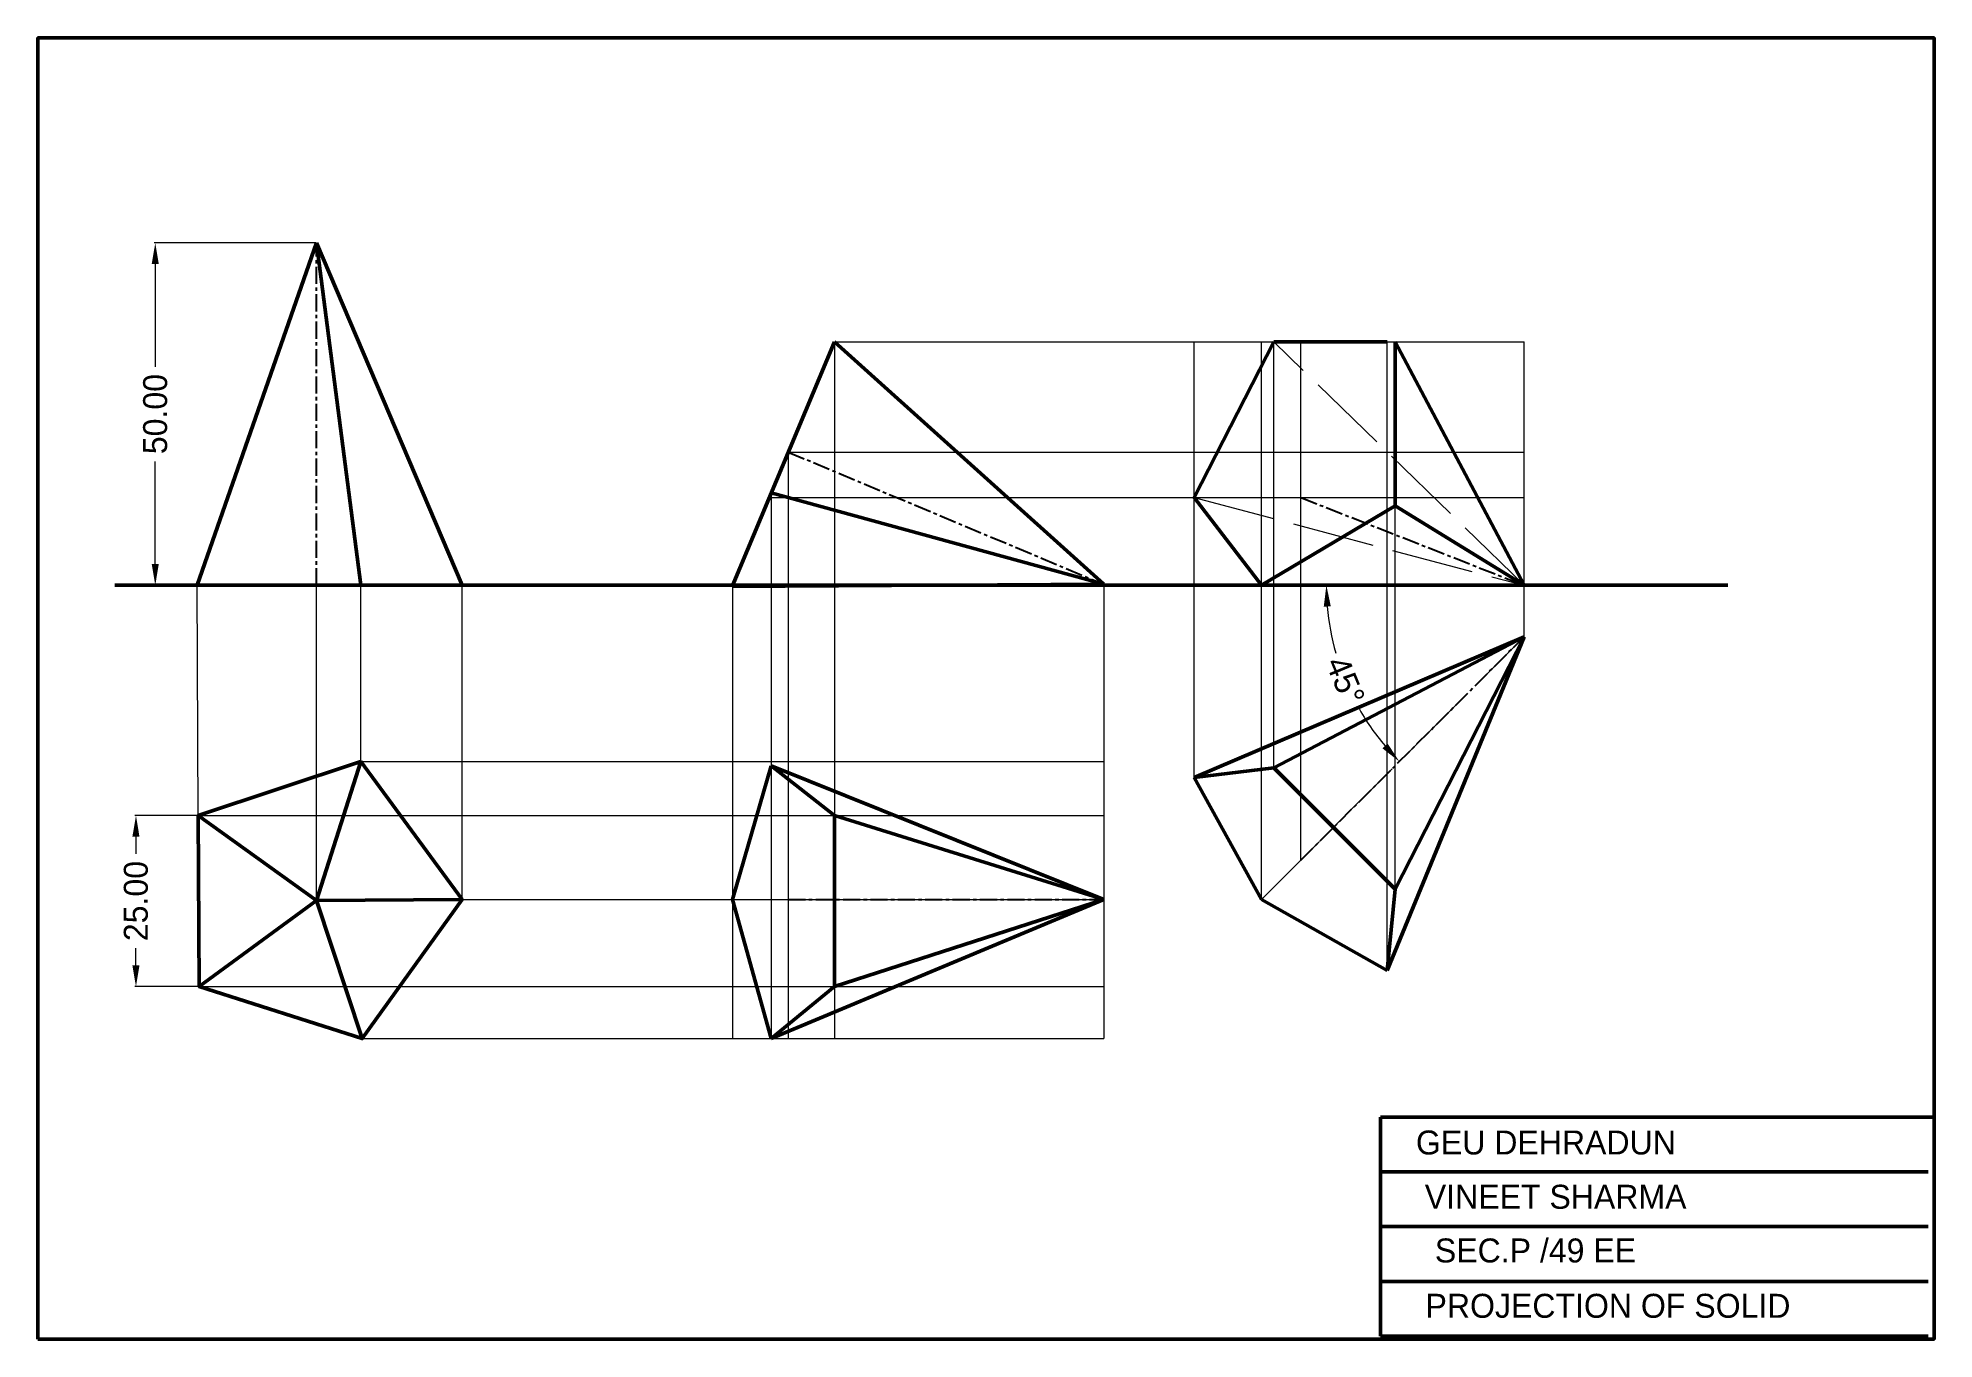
# Model space of a CAD drawing. Header units: millimetres. Extents: x 32 to 3196, y 55 to 542.
# Drawn here: x 377.2 to 654.2, y 325.6 to 515.6 of the extents above; entities that cross this region are included whole.
import ezdxf

# ---------------------------------------------------------------- set-up
doc = ezdxf.new("R2010")
doc.units = ezdxf.units.MM
doc.header["$MEASUREMENT"] = 0
doc.linetypes.add('ACAD_ISO02W100', pattern=[15, 12, -3])
doc.linetypes.add('CENTERX2', pattern=[4, 2.5, -0.5, 0.5, -0.5])
for name, color, linetype, lineweight in [('Layer1', 7, 'Continuous', 50), ('Layer2', 150, 'Continuous', 13), ('Layer4', 1, 'ACAD_ISO02W100', 13)]:
    doc.layers.add(name, color=color, linetype=linetype, lineweight=lineweight)
doc.layers.add('Layer3', color=7, linetype='CENTERX2')
doc.styles.get("Standard").update_dxf_attribs({"font": 'comicbd.ttf', "height": 3.5})
doc.dimstyles.get("Standard").update_dxf_attribs({"dimtxt": 3.5, "dimasz": 3.1, "dimexe": 0.18, "dimexo": 0.0625, "dimgap": 0.09, "dimtad": 0, "dimtoh": 1, "dimzin": 0, "dimdsep": 46, "dimtxsty": 'Standard', "dimcen": 0.09, "dimclrd": 4, "dimclre": 4, "dimclrt": 4, "dimadec": 0, "dimazin": 0, "dimtfac": 1, "dimtofl": 0, "dimtmove": 0, "dimatfit": 3, "dimfxl": 1, "dimtolj": 1, "dimtzin": 0, "dimlwd": 13, "dimlwe": 13, "dimarcsym": 0})

msp = doc.modelspace()

# ---------------------------------------------------------------- texts
at = {"layer": 'Layer1', "char_height": 3.5, "attachment_point": 1}
for s, width, insert in [('GEU DEHRADUN', 74.81625, (578.526, 356.01)), ('VINEET SHARMA ', 73.52032, (579.822, 348.085)), ('SEC.P /49 EE', 76.11219, (581.292, 340.244)), ('PROJECTION OF SOLID ', 80, (579.926, 332.163))]:
    msp.add_mtext_dynamic_manual_height_columns(s, width=width, gutter_width=17.5, heights=[0], dxfattribs=dict(at, insert=insert))

# ---------------------------------------------------------------- blocks, each defined once
blk = doc.blocks.new('*D5')
at = {"layer": 'Defpoints', "color": 0, "transparency": 16777216}
for p in [(394.36, 485.63), (417.91, 485.63), (417.91, 435.63)]:
    blk.add_point(p, dxfattribs=at)
at = {"layer": 'Layer4', "color": 4, "linetype": 'Continuous', "lineweight": 13, "transparency": 16777216}
for p, q in [((417.85, 485.63), (394.18, 485.63)), ((394.36, 482.53), (394.36, 467.55)), ((394.36, 438.73), (394.36, 453.7)), ((417.85, 435.63), (394.18, 435.63))]:
    blk.add_line(p, q, dxfattribs=at)
at = {"layer": 'Layer4', "color": 4, "transparency": 16777216}
for points in [[(393.84, 482.53), (394.87, 482.53), (394.36, 485.63)], [(393.84, 438.73), (394.87, 438.73), (394.36, 435.63)]]:
    blk.add_solid(points, dxfattribs=at)
at = {"layer": 'Layer4', "color": 4, "transparency": 16777216, "insert": (394.36, 460.63), "char_height": 3.5, "attachment_point": 5, "rotation": 90}
blk.add_mtext('\\A1;50.00', dxfattribs=at)
blk = doc.blocks.new('*D6')
at = {"layer": 'Defpoints', "color": 0, "transparency": 16777216}
for p in [(391.54, 402.02), (400.64, 402.02), (400.78, 377.02)]:
    blk.add_point(p, dxfattribs=at)
at = {"layer": 'Layer4', "color": 4, "linetype": 'Continuous', "lineweight": 13, "transparency": 16777216}
for p, q in [((400.58, 402.02), (391.36, 402.02)), ((391.54, 398.92), (391.54, 396.39)), ((391.54, 380.12), (391.54, 382.64)), ((400.72, 377.02), (391.36, 377.02))]:
    blk.add_line(p, q, dxfattribs=at)
at = {"layer": 'Layer4', "color": 4, "transparency": 16777216}
for points in [[(391.02, 398.92), (392.05, 398.92), (391.54, 402.02)], [(391.02, 380.12), (392.05, 380.12), (391.54, 377.02)]]:
    blk.add_solid(points, dxfattribs=at)
at = {"layer": 'Layer4', "color": 4, "transparency": 16777216, "insert": (391.54, 389.52), "char_height": 3.5, "attachment_point": 5, "rotation": 90}
blk.add_mtext('\\A1;25.00', dxfattribs=at)
blk = doc.blocks.new('*D7')
at = {"layer": 'Defpoints', "color": 0, "transparency": 16777216}
for p in [(388.44, 435.63), (624.1, 435.63), (594.32, 428.1), (566.68, 426.21), (555.95, 389.73)]:
    blk.add_point(p, dxfattribs=at)
at = {"layer": 'Layer4', "color": 4, "linetype": 'Continuous', "lineweight": 13, "transparency": 16777216}
for start, end in [(184.8804, 195.8398), (209.1602, 220.1196)]:
    blk.add_arc((601.84, 435.63), 36.4, start, end, dxfattribs=at)
at = {"layer": 'Layer4', "color": 4, "transparency": 16777216}
for points in [[(565.06, 432.51), (566.09, 432.55), (565.44, 435.63)], [(574.39, 412.52), (573.63, 411.82), (576.1, 409.89)]]:
    blk.add_solid(points, dxfattribs=at)
at = {"layer": 'Layer4', "color": 4, "transparency": 16777216, "insert": (568.21, 421.7), "char_height": 3.5, "attachment_point": 5, "rotation": 292.5}
blk.add_mtext('\\A1;45°', dxfattribs=at)

# ---------------------------------------------------------------- dimensions: what is measured, and where the dimension line sits
at = {"layer": 'Layer4'}
for base, p1, p2, picture, middle in [((394.356, 485.628), (417.915, 435.628), (417.915, 485.628), '*D5', (394.356, 460.628)), ((391.538, 402.016), (400.78, 377.017), (400.641, 402.016), '*D6', (391.538, 389.516))]:
    dim = msp.add_linear_dim(base=base, p1=p1, p2=p2, angle=90, dimstyle='Standard', dxfattribs=at)
    dim.commit()
    dim.dimension.update_dxf_attribs({"geometry": picture, "text_midpoint": middle})
dim = msp.add_angular_dim_2l(base=(566.68, 426.205), line1=((388.442, 435.628), (624.101, 435.628)), line2=((555.946, 389.729), (594.318, 428.102)), dimstyle='Standard', dxfattribs=at)
dim.commit()
dim.dimension.update_dxf_attribs({"geometry": '*D7', "text_midpoint": (568.211, 421.696)})

# ---------------------------------------------------------------- linework, layer by layer
at = {"layer": 'Layer1'}
for p, q in [((400.456, 435.628), (417.915, 485.628)), ((417.915, 485.628), (439.181, 435.628)), ((417.915, 485.628), (424.375, 435.628)), ((493.579, 471.188), (478.62, 435.468)), ((493.579, 471.188), (532.953, 435.769)), ((546.123, 448.44), (557.788, 471.188)), ((557.788, 471.188), (574.302, 471.188)), ((575.466, 471.188), (594.318, 435.628)), ((575.466, 471.188), (575.466, 447.211)), ((532.953, 435.769), (484.339, 449.125)), ((555.946, 435.628), (546.123, 448.44)), ((575.466, 447.211), (555.946, 435.628)), ((575.466, 447.211), (594.318, 435.628)), ((388.442, 435.628), (624.101, 435.628)), ((400.456, 435.628), (439.181, 435.628)), ((532.953, 435.769), (478.62, 435.468)), ((546.123, 407.547), (594.318, 428.102)), ((557.788, 408.948), (594.318, 428.102)), ((594.318, 428.102), (574.302, 379.367)), ((594.318, 428.102), (575.466, 391.271)), ((417.915, 389.612), (424.375, 409.873)), ((478.686, 389.729), (484.339, 409.274)), ((484.339, 409.274), (493.579, 402.016)), ((484.339, 409.274), (532.953, 389.729)), ((546.123, 407.547), (557.788, 408.948)), ((555.946, 389.729), (546.123, 407.547)), ((557.788, 408.948), (575.466, 391.271)), ((400.641, 402.016), (417.915, 389.612)), ((493.579, 402.016), (493.579, 377.017)), ((493.579, 402.016), (532.953, 389.729)), ((575.466, 391.271), (574.302, 379.367)), ((400.78, 377.017), (417.915, 389.612)), ((417.915, 389.612), (439.181, 389.729)), ((417.915, 389.612), (424.598, 369.423)), ((484.339, 369.423), (478.686, 389.729)), ((532.953, 389.729), (484.339, 369.423)), ((532.953, 389.729), (493.579, 377.017)), ((574.302, 379.367), (555.946, 389.729)), ((493.579, 377.017), (484.339, 369.423)), ((573.342, 349.981), (573.342, 357.981)), ((573.342, 357.981), (654.217, 357.981)), ((573.342, 349.981), (653.342, 349.981)), ((573.342, 349.981), (573.342, 325.981)), ((573.342, 341.981), (653.342, 341.981)), ((573.342, 333.981), (653.342, 333.981)), ((573.342, 325.981), (653.342, 325.981))]:
    msp.add_line(p, q, dxfattribs=at)
for points in [[(377.217, 325.557), (654.217, 325.557), (654.217, 515.557), (377.217, 515.557)], [(439.181, 389.729), (424.375, 409.873), (400.641, 402.016), (400.78, 377.017), (424.598, 369.423)]]:
    msp.add_lwpolyline(points, close=True, dxfattribs=at)
at = {"layer": 'Layer2'}
for p, q in [((493.579, 471.188), (493.579, 369.423)), ((493.579, 471.188), (594.318, 471.188)), ((546.123, 407.547), (546.123, 471.188)), ((555.946, 389.729), (555.946, 471.188)), ((557.788, 408.948), (557.788, 471.188)), ((561.707, 395.491), (561.707, 471.188)), ((574.302, 379.367), (574.302, 471.188)), ((575.466, 391.271), (575.466, 471.188)), ((594.318, 428.102), (594.318, 471.188)), ((486.834, 455.084), (486.834, 369.423)), ((486.834, 455.084), (594.318, 455.084)), ((484.339, 449.125), (484.339, 369.423)), ((484.339, 448.44), (594.318, 448.44)), ((400.641, 402.016), (400.456, 435.628)), ((417.915, 389.612), (417.915, 435.628)), ((424.375, 409.873), (424.375, 435.628)), ((439.181, 389.729), (439.181, 435.628)), ((478.686, 435.628), (478.686, 369.423)), ((532.953, 435.769), (532.953, 369.423)), ((424.375, 409.873), (532.953, 409.873)), ((400.641, 402.016), (532.953, 402.016)), ((439.181, 389.729), (532.953, 389.729)), ((400.78, 377.017), (532.953, 377.017)), ((424.598, 369.423), (532.953, 369.423))]:
    msp.add_line(p, q, dxfattribs=at)
at = {"layer": 'Layer3'}
for p, q in [((417.915, 435.628), (417.915, 485.628)), ((486.834, 455.084), (532.953, 435.769)), ((561.707, 448.44), (594.318, 435.628)), ((561.707, 395.491), (594.318, 428.102)), ((486.834, 389.729), (532.953, 389.729))]:
    msp.add_line(p, q, dxfattribs=at)
at = {"layer": 'Layer4'}
for p, q in [((594.318, 435.628), (557.788, 471.188)), ((546.123, 448.44), (594.318, 435.628)), ((555.946, 389.729), (594.318, 428.102)), ((478.686, 389.729), (532.953, 389.729))]:
    msp.add_line(p, q, dxfattribs=at)

msp.set_redraw_order([(e.dxf.handle, doc.entitydb.next_handle()) for e in msp.query("TEXT MTEXT ATTDEF DIMENSION ARC_DIMENSION")])  # texts and dimensions are drawn at this point

doc.saveas('drawing.dxf')
